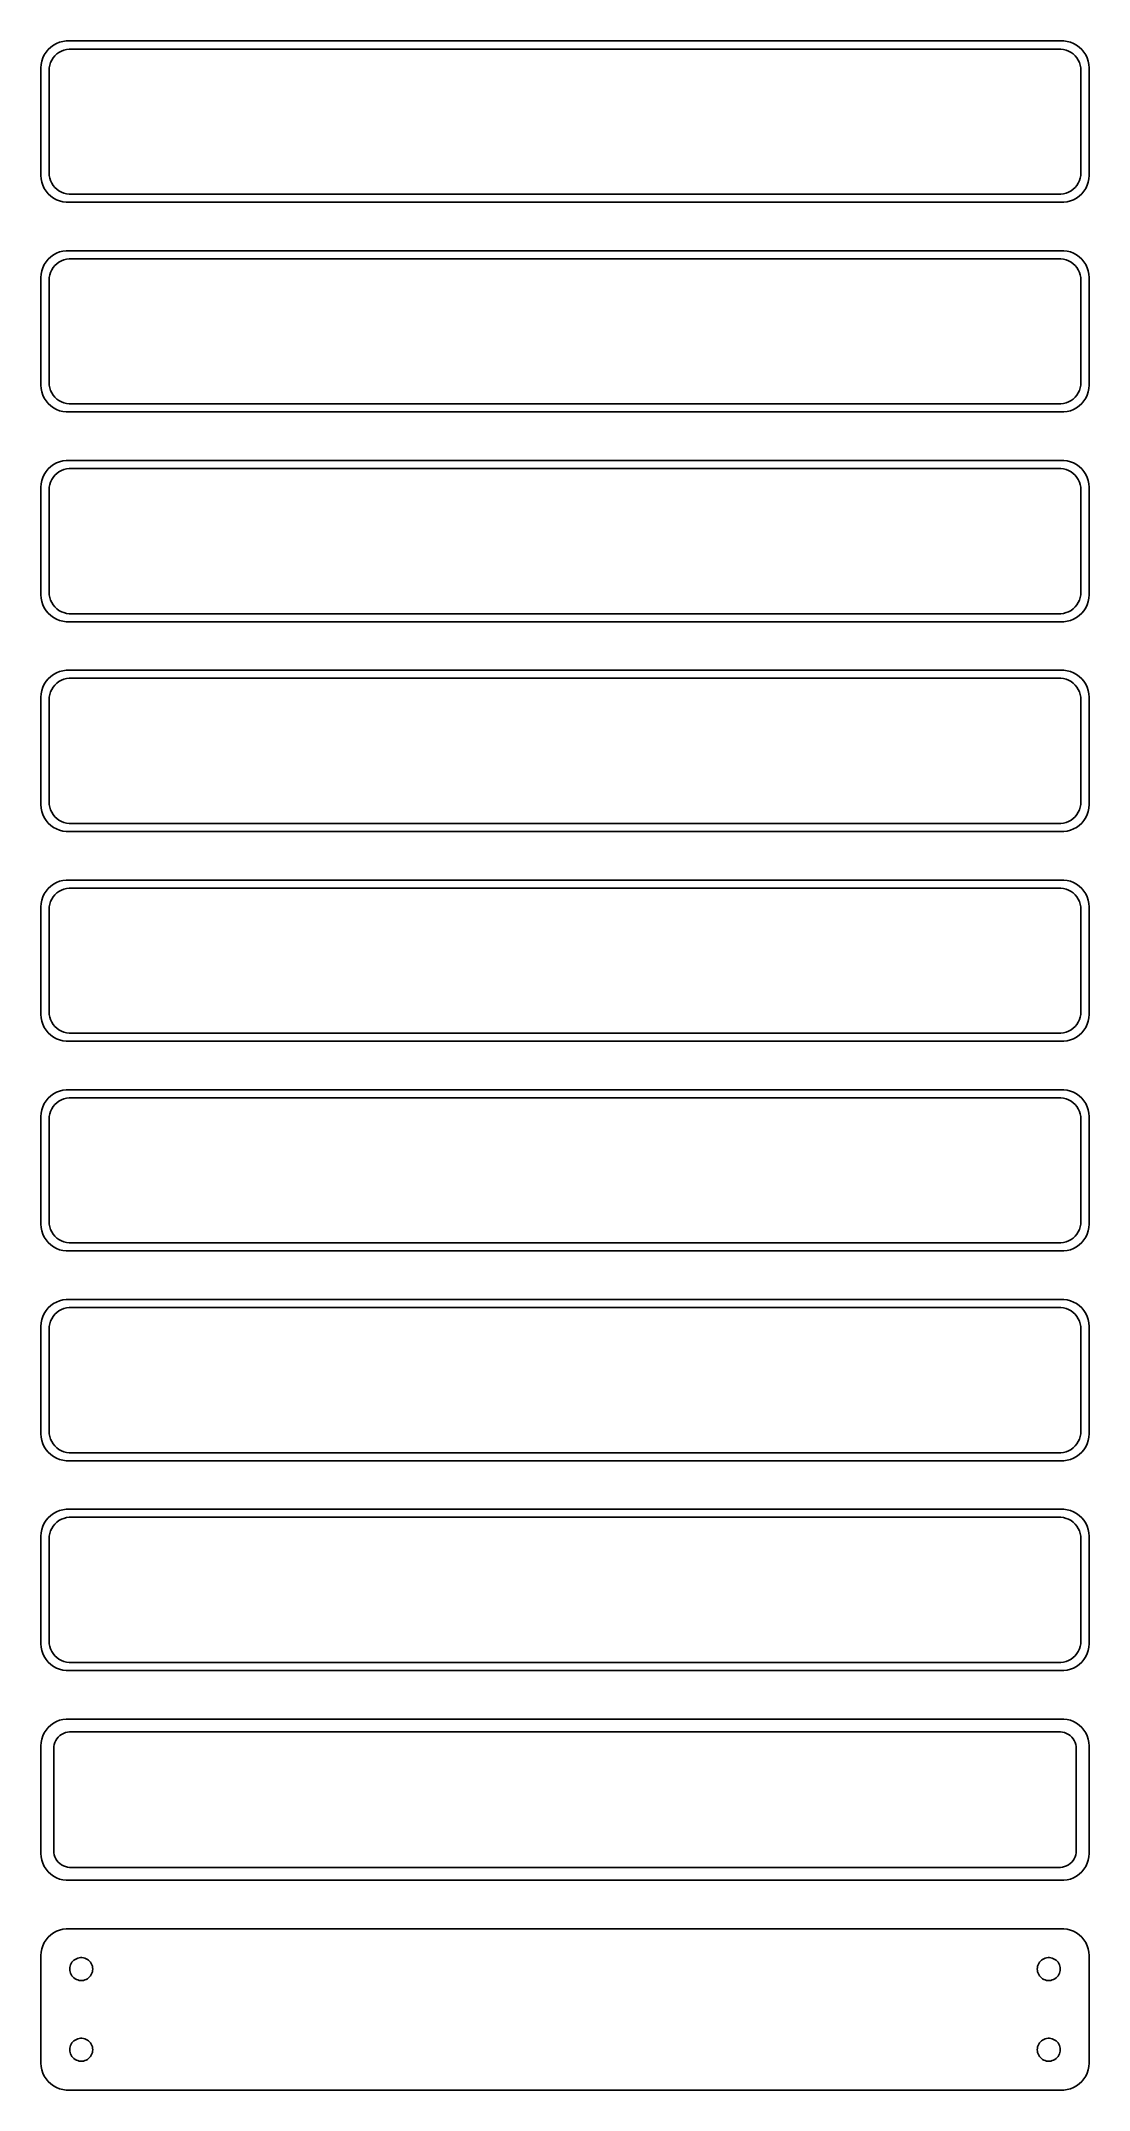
# Model space of a CAD drawing. Header units: metres. Extents: x -98 to 98, y 375 to 756.
import ezdxf

# ---------------------------------------------------------------- set-up
doc = ezdxf.new("R2010")
doc.units = ezdxf.units.M

msp = doc.modelspace()

# ---------------------------------------------------------------- linework, layer by layer
for p, q in [((-96.1448, 754.423), (-96.5451, 753.939)), ((-95.6871, 754.853), (-96.1448, 754.423)), ((-95.1791, 755.222), (-95.6871, 754.853)), ((-94.6289, 755.524), (-95.1791, 755.222)), ((-94.0451, 755.755), (-94.6289, 755.524)), ((-93.4369, 755.911), (-94.0451, 755.755)), ((-92.8139, 755.99), (-93.4369, 755.911)), ((-93.2361, 754.304), (-92.7495, 754.429)), ((92.8139, 755.99), (-92.8139, 755.99)), ((-92.7495, 754.429), (-92.2512, 754.492)), ((-92.2512, 754.492), (92.2512, 754.492)), ((92.2512, 754.492), (92.7495, 754.429)), ((92.7495, 754.429), (93.2361, 754.304)), ((93.4369, 755.911), (92.8139, 755.99)), ((94.0451, 755.755), (93.4369, 755.911)), ((94.6289, 755.524), (94.0451, 755.755)), ((95.1791, 755.222), (94.6289, 755.524)), ((95.6871, 754.853), (95.1791, 755.222)), ((96.1448, 754.423), (95.6871, 754.853)), ((96.5451, 753.939), (96.1448, 754.423)), ((-97.4606, 751.627), (-97.5, 751)), ((-97.5, 751), (-97.5, 731)), ((-97.3429, 752.243), (-97.4606, 751.627)), ((-97.1489, 752.841), (-97.3429, 752.243)), ((-96.8815, 753.409), (-97.1489, 752.841)), ((-96.5451, 753.939), (-96.8815, 753.409)), ((-96, 750.5), (-95.9685, 751.001)), ((-95.9685, 751.001), (-95.8743, 751.495)), ((-95.8743, 751.495), (-95.7191, 751.972)), ((-95.7191, 751.972), (-95.5052, 752.427)), ((-95.5052, 752.427), (-95.2361, 752.851)), ((-95.2361, 752.851), (-94.9159, 753.238)), ((-94.9159, 753.238), (-94.5497, 753.582)), ((-94.5497, 753.582), (-94.1433, 753.877)), ((-94.1433, 753.877), (-93.7031, 754.119)), ((-93.7031, 754.119), (-93.2361, 754.304)), ((93.2361, 754.304), (93.7031, 754.119)), ((93.7031, 754.119), (94.1433, 753.877)), ((94.1433, 753.877), (94.5497, 753.582)), ((94.5497, 753.582), (94.9159, 753.238)), ((94.9159, 753.238), (95.2361, 752.851)), ((95.2361, 752.851), (95.5052, 752.427)), ((95.5052, 752.427), (95.7191, 751.972)), ((95.7191, 751.972), (95.8743, 751.495)), ((95.8743, 751.495), (95.9685, 751.001)), ((95.9685, 751.001), (96, 750.5)), ((96.8815, 753.409), (96.5451, 753.939)), ((97.1489, 752.841), (96.8815, 753.409)), ((97.3429, 752.243), (97.1489, 752.841)), ((97.4606, 751.627), (97.3429, 752.243)), ((97.5, 751), (97.4606, 751.627)), ((97.5, 731), (97.5, 751)), ((-96, 731.5), (-96, 750.5)), ((96, 750.5), (96, 731.5)), ((-95.9685, 730.999), (-96, 731.5)), ((96, 731.5), (95.9685, 730.999)), ((-97.5, 731), (-97.4606, 730.373)), ((-97.4606, 730.373), (-97.3429, 729.757)), ((-97.3429, 729.757), (-97.1489, 729.159)), ((-97.1489, 729.159), (-96.8815, 728.591)), ((-96.8815, 728.591), (-96.5451, 728.061)), ((-96.5451, 728.061), (-96.1448, 727.577)), ((-95.8743, 730.505), (-95.9685, 730.999)), ((-95.7191, 730.028), (-95.8743, 730.505)), ((-95.5052, 729.573), (-95.7191, 730.028)), ((-95.2361, 729.149), (-95.5052, 729.573)), ((-94.9159, 728.762), (-95.2361, 729.149)), ((-94.5497, 728.418), (-94.9159, 728.762)), ((-94.1433, 728.123), (-94.5497, 728.418)), ((-93.7031, 727.881), (-94.1433, 728.123)), ((-93.2361, 727.696), (-93.7031, 727.881)), ((-92.7495, 727.571), (-93.2361, 727.696)), ((93.2361, 727.696), (92.7495, 727.571)), ((93.7031, 727.881), (93.2361, 727.696)), ((94.1433, 728.123), (93.7031, 727.881)), ((94.5497, 728.418), (94.1433, 728.123)), ((94.9159, 728.762), (94.5497, 728.418)), ((95.2361, 729.149), (94.9159, 728.762)), ((95.5052, 729.573), (95.2361, 729.149)), ((95.7191, 730.028), (95.5052, 729.573)), ((95.8743, 730.505), (95.7191, 730.028)), ((95.9685, 730.999), (95.8743, 730.505)), ((96.1448, 727.577), (96.5451, 728.061)), ((96.5451, 728.061), (96.8815, 728.591)), ((96.8815, 728.591), (97.1489, 729.159)), ((97.1489, 729.159), (97.3429, 729.757)), ((97.3429, 729.757), (97.4606, 730.373)), ((97.4606, 730.373), (97.5, 731)), ((-96.1448, 727.577), (-95.6871, 727.147)), ((-95.6871, 727.147), (-95.1791, 726.778)), ((-95.1791, 726.778), (-94.6289, 726.476)), ((-94.6289, 726.476), (-94.0451, 726.245)), ((-94.0451, 726.245), (-93.4369, 726.089)), ((-93.4369, 726.089), (-92.8139, 726.01)), ((-92.8139, 726.01), (92.8139, 726.01)), ((-92.2512, 727.508), (-92.7495, 727.571)), ((92.2512, 727.508), (-92.2512, 727.508)), ((92.7495, 727.571), (92.2512, 727.508)), ((92.8139, 726.01), (93.4369, 726.089)), ((93.4369, 726.089), (94.0451, 726.245)), ((94.0451, 726.245), (94.6289, 726.476)), ((94.6289, 726.476), (95.1791, 726.778)), ((95.1791, 726.778), (95.6871, 727.147)), ((95.6871, 727.147), (96.1448, 727.577)), ((-94.6289, 716.524), (-95.1791, 716.222)), ((-94.0451, 716.755), (-94.6289, 716.524)), ((-93.4369, 716.911), (-94.0451, 716.755)), ((-92.8139, 716.99), (-93.4369, 716.911)), ((92.8139, 716.99), (-92.8139, 716.99)), ((93.4369, 716.911), (92.8139, 716.99)), ((94.0451, 716.755), (93.4369, 716.911)), ((94.6289, 716.524), (94.0451, 716.755)), ((95.1791, 716.222), (94.6289, 716.524)), ((-97.4606, 712.627), (-97.5, 712)), ((-97.3429, 713.243), (-97.4606, 712.627)), ((-97.1489, 713.841), (-97.3429, 713.243)), ((-96.8815, 714.409), (-97.1489, 713.841)), ((-96.5451, 714.939), (-96.8815, 714.409)), ((-96.1448, 715.423), (-96.5451, 714.939)), ((-95.6871, 715.853), (-96.1448, 715.423)), ((-95.9685, 712.001), (-95.8743, 712.495)), ((-95.8743, 712.495), (-95.7191, 712.972)), ((-95.7191, 712.972), (-95.5052, 713.427)), ((-95.1791, 716.222), (-95.6871, 715.853)), ((-95.5052, 713.427), (-95.2361, 713.851)), ((-95.2361, 713.851), (-94.9159, 714.238)), ((-94.9159, 714.238), (-94.5497, 714.582)), ((-94.5497, 714.582), (-94.1433, 714.877)), ((-94.1433, 714.877), (-93.7031, 715.119)), ((-93.7031, 715.119), (-93.2361, 715.304)), ((-93.2361, 715.304), (-92.7495, 715.429)), ((-92.7495, 715.429), (-92.2512, 715.492)), ((-92.2512, 715.492), (92.2512, 715.492)), ((92.2512, 715.492), (92.7495, 715.429)), ((92.7495, 715.429), (93.2361, 715.304)), ((93.2361, 715.304), (93.7031, 715.119)), ((93.7031, 715.119), (94.1433, 714.877)), ((94.1433, 714.877), (94.5497, 714.582)), ((94.5497, 714.582), (94.9159, 714.238)), ((94.9159, 714.238), (95.2361, 713.851)), ((95.6871, 715.853), (95.1791, 716.222)), ((95.2361, 713.851), (95.5052, 713.427)), ((95.5052, 713.427), (95.7191, 712.972)), ((96.1448, 715.423), (95.6871, 715.853)), ((95.7191, 712.972), (95.8743, 712.495)), ((95.8743, 712.495), (95.9685, 712.001)), ((96.5451, 714.939), (96.1448, 715.423)), ((96.8815, 714.409), (96.5451, 714.939)), ((97.1489, 713.841), (96.8815, 714.409)), ((97.3429, 713.243), (97.1489, 713.841)), ((97.4606, 712.627), (97.3429, 713.243)), ((97.5, 712), (97.4606, 712.627)), ((-97.5, 712), (-97.5, 692)), ((-96, 711.5), (-95.9685, 712.001)), ((-96, 692.5), (-96, 711.5)), ((95.9685, 712.001), (96, 711.5)), ((96, 711.5), (96, 692.5)), ((97.5, 692), (97.5, 712)), ((-97.5, 692), (-97.4606, 691.373)), ((-97.4606, 691.373), (-97.3429, 690.757)), ((-97.3429, 690.757), (-97.1489, 690.159)), ((-97.1489, 690.159), (-96.8815, 689.591)), ((-96.8815, 689.591), (-96.5451, 689.061)), ((-95.9685, 691.999), (-96, 692.5)), ((-95.8743, 691.505), (-95.9685, 691.999)), ((-95.7191, 691.028), (-95.8743, 691.505)), ((-95.5052, 690.573), (-95.7191, 691.028)), ((-95.2361, 690.149), (-95.5052, 690.573)), ((-94.9159, 689.762), (-95.2361, 690.149)), ((-94.5497, 689.418), (-94.9159, 689.762)), ((94.9159, 689.762), (94.5497, 689.418)), ((95.2361, 690.149), (94.9159, 689.762)), ((95.5052, 690.573), (95.2361, 690.149)), ((95.7191, 691.028), (95.5052, 690.573)), ((95.8743, 691.505), (95.7191, 691.028)), ((95.9685, 691.999), (95.8743, 691.505)), ((96, 692.5), (95.9685, 691.999)), ((96.5451, 689.061), (96.8815, 689.591)), ((96.8815, 689.591), (97.1489, 690.159)), ((97.1489, 690.159), (97.3429, 690.757)), ((97.3429, 690.757), (97.4606, 691.373)), ((97.4606, 691.373), (97.5, 692)), ((-96.5451, 689.061), (-96.1448, 688.577)), ((-96.1448, 688.577), (-95.6871, 688.147)), ((-95.6871, 688.147), (-95.1791, 687.778)), ((-95.1791, 687.778), (-94.6289, 687.476)), ((-94.6289, 687.476), (-94.0451, 687.245)), ((-94.1433, 689.123), (-94.5497, 689.418)), ((-93.7031, 688.881), (-94.1433, 689.123)), ((-94.0451, 687.245), (-93.4369, 687.089)), ((-93.2361, 688.696), (-93.7031, 688.881)), ((-93.4369, 687.089), (-92.8139, 687.01)), ((-92.7495, 688.571), (-93.2361, 688.696)), ((-92.8139, 687.01), (92.8139, 687.01)), ((-92.2512, 688.508), (-92.7495, 688.571)), ((92.2512, 688.508), (-92.2512, 688.508)), ((92.7495, 688.571), (92.2512, 688.508)), ((93.2361, 688.696), (92.7495, 688.571)), ((92.8139, 687.01), (93.4369, 687.089)), ((93.7031, 688.881), (93.2361, 688.696)), ((93.4369, 687.089), (94.0451, 687.245)), ((94.1433, 689.123), (93.7031, 688.881)), ((94.0451, 687.245), (94.6289, 687.476)), ((94.5497, 689.418), (94.1433, 689.123)), ((94.6289, 687.476), (95.1791, 687.778)), ((95.1791, 687.778), (95.6871, 688.147)), ((95.6871, 688.147), (96.1448, 688.577)), ((96.1448, 688.577), (96.5451, 689.061)), ((-97.1489, 674.841), (-97.3429, 674.243)), ((-96.8815, 675.409), (-97.1489, 674.841)), ((-96.5451, 675.939), (-96.8815, 675.409)), ((-96.1448, 676.423), (-96.5451, 675.939)), ((-95.6871, 676.853), (-96.1448, 676.423)), ((-95.7191, 673.972), (-95.5052, 674.427)), ((-95.1791, 677.222), (-95.6871, 676.853)), ((-95.5052, 674.427), (-95.2361, 674.851)), ((-95.2361, 674.851), (-94.9159, 675.238)), ((-94.6289, 677.524), (-95.1791, 677.222)), ((-94.9159, 675.238), (-94.5497, 675.582)), ((-94.0451, 677.755), (-94.6289, 677.524)), ((-94.5497, 675.582), (-94.1433, 675.877)), ((-94.1433, 675.877), (-93.7031, 676.119)), ((-93.4369, 677.911), (-94.0451, 677.755)), ((-93.7031, 676.119), (-93.2361, 676.304)), ((-92.8139, 677.99), (-93.4369, 677.911)), ((-93.2361, 676.304), (-92.7495, 676.429)), ((92.8139, 677.99), (-92.8139, 677.99)), ((-92.7495, 676.429), (-92.2512, 676.492)), ((-92.2512, 676.492), (92.2512, 676.492)), ((92.2512, 676.492), (92.7495, 676.429)), ((92.7495, 676.429), (93.2361, 676.304)), ((93.4369, 677.911), (92.8139, 677.99)), ((93.2361, 676.304), (93.7031, 676.119)), ((94.0451, 677.755), (93.4369, 677.911)), ((93.7031, 676.119), (94.1433, 675.877)), ((94.6289, 677.524), (94.0451, 677.755)), ((94.1433, 675.877), (94.5497, 675.582)), ((94.5497, 675.582), (94.9159, 675.238)), ((95.1791, 677.222), (94.6289, 677.524)), ((94.9159, 675.238), (95.2361, 674.851)), ((95.6871, 676.853), (95.1791, 677.222)), ((95.2361, 674.851), (95.5052, 674.427)), ((95.5052, 674.427), (95.7191, 673.972)), ((96.1448, 676.423), (95.6871, 676.853)), ((96.5451, 675.939), (96.1448, 676.423)), ((96.8815, 675.409), (96.5451, 675.939)), ((97.1489, 674.841), (96.8815, 675.409)), ((97.3429, 674.243), (97.1489, 674.841)), ((-97.4606, 673.627), (-97.5, 673)), ((-97.5, 673), (-97.5, 653)), ((-97.3429, 674.243), (-97.4606, 673.627)), ((-96, 672.5), (-95.9685, 673.001)), ((-96, 653.5), (-96, 672.5)), ((-95.9685, 673.001), (-95.8743, 673.495)), ((-95.8743, 673.495), (-95.7191, 673.972)), ((95.7191, 673.972), (95.8743, 673.495)), ((95.8743, 673.495), (95.9685, 673.001)), ((95.9685, 673.001), (96, 672.5)), ((96, 672.5), (96, 653.5)), ((97.4606, 673.627), (97.3429, 674.243)), ((97.5, 673), (97.4606, 673.627)), ((97.5, 653), (97.5, 673)), ((-97.5, 653), (-97.4606, 652.373)), ((-97.4606, 652.373), (-97.3429, 651.757)), ((-97.3429, 651.757), (-97.1489, 651.159)), ((-95.9685, 652.999), (-96, 653.5)), ((-95.8743, 652.505), (-95.9685, 652.999)), ((-95.7191, 652.028), (-95.8743, 652.505)), ((-95.5052, 651.573), (-95.7191, 652.028)), ((-95.2361, 651.149), (-95.5052, 651.573)), ((95.5052, 651.573), (95.2361, 651.149)), ((95.7191, 652.028), (95.5052, 651.573)), ((95.8743, 652.505), (95.7191, 652.028)), ((95.9685, 652.999), (95.8743, 652.505)), ((96, 653.5), (95.9685, 652.999)), ((97.1489, 651.159), (97.3429, 651.757)), ((97.3429, 651.757), (97.4606, 652.373)), ((97.4606, 652.373), (97.5, 653)), ((-97.1489, 651.159), (-96.8815, 650.591)), ((-96.8815, 650.591), (-96.5451, 650.061)), ((-96.5451, 650.061), (-96.1448, 649.577)), ((-96.1448, 649.577), (-95.6871, 649.147)), ((-95.6871, 649.147), (-95.1791, 648.778)), ((-94.9159, 650.762), (-95.2361, 651.149)), ((-95.1791, 648.778), (-94.6289, 648.476)), ((-94.5497, 650.418), (-94.9159, 650.762)), ((-94.6289, 648.476), (-94.0451, 648.245)), ((-94.1433, 650.123), (-94.5497, 650.418)), ((-93.7031, 649.881), (-94.1433, 650.123)), ((-94.0451, 648.245), (-93.4369, 648.089)), ((-93.2361, 649.696), (-93.7031, 649.881)), ((-93.4369, 648.089), (-92.8139, 648.01)), ((-92.7495, 649.571), (-93.2361, 649.696)), ((-92.8139, 648.01), (92.8139, 648.01)), ((-92.2512, 649.508), (-92.7495, 649.571)), ((92.2512, 649.508), (-92.2512, 649.508)), ((92.7495, 649.571), (92.2512, 649.508)), ((93.2361, 649.696), (92.7495, 649.571)), ((92.8139, 648.01), (93.4369, 648.089)), ((93.7031, 649.881), (93.2361, 649.696)), ((93.4369, 648.089), (94.0451, 648.245)), ((94.1433, 650.123), (93.7031, 649.881)), ((94.0451, 648.245), (94.6289, 648.476)), ((94.5497, 650.418), (94.1433, 650.123)), ((94.9159, 650.762), (94.5497, 650.418)), ((94.6289, 648.476), (95.1791, 648.778)), ((95.2361, 651.149), (94.9159, 650.762)), ((95.1791, 648.778), (95.6871, 649.147)), ((95.6871, 649.147), (96.1448, 649.577)), ((96.1448, 649.577), (96.5451, 650.061)), ((96.5451, 650.061), (96.8815, 650.591)), ((96.8815, 650.591), (97.1489, 651.159)), ((-96.8815, 636.409), (-97.1489, 635.841)), ((-96.5451, 636.939), (-96.8815, 636.409)), ((-96.1448, 637.423), (-96.5451, 636.939)), ((-95.6871, 637.853), (-96.1448, 637.423)), ((-95.1791, 638.222), (-95.6871, 637.853)), ((-95.2361, 635.851), (-94.9159, 636.238)), ((-94.6289, 638.524), (-95.1791, 638.222)), ((-94.9159, 636.238), (-94.5497, 636.582)), ((-94.0451, 638.755), (-94.6289, 638.524)), ((-94.5497, 636.582), (-94.1433, 636.877)), ((-94.1433, 636.877), (-93.7031, 637.119)), ((-93.4369, 638.911), (-94.0451, 638.755)), ((-93.7031, 637.119), (-93.2361, 637.304)), ((-92.8139, 638.99), (-93.4369, 638.911)), ((-93.2361, 637.304), (-92.7495, 637.429)), ((92.8139, 638.99), (-92.8139, 638.99)), ((-92.7495, 637.429), (-92.2512, 637.492)), ((-92.2512, 637.492), (92.2512, 637.492)), ((92.2512, 637.492), (92.7495, 637.429)), ((92.7495, 637.429), (93.2361, 637.304)), ((93.4369, 638.911), (92.8139, 638.99)), ((93.2361, 637.304), (93.7031, 637.119)), ((94.0451, 638.755), (93.4369, 638.911)), ((93.7031, 637.119), (94.1433, 636.877)), ((94.6289, 638.524), (94.0451, 638.755)), ((94.1433, 636.877), (94.5497, 636.582)), ((94.5497, 636.582), (94.9159, 636.238)), ((95.1791, 638.222), (94.6289, 638.524)), ((94.9159, 636.238), (95.2361, 635.851)), ((95.6871, 637.853), (95.1791, 638.222)), ((96.1448, 637.423), (95.6871, 637.853)), ((96.5451, 636.939), (96.1448, 637.423)), ((96.8815, 636.409), (96.5451, 636.939)), ((97.1489, 635.841), (96.8815, 636.409)), ((-97.4606, 634.627), (-97.5, 634)), ((-97.5, 634), (-97.5, 614)), ((-97.3429, 635.243), (-97.4606, 634.627)), ((-97.1489, 635.841), (-97.3429, 635.243)), ((-96, 633.5), (-95.9685, 634.001)), ((-96, 614.5), (-96, 633.5)), ((-95.9685, 634.001), (-95.8743, 634.495)), ((-95.8743, 634.495), (-95.7191, 634.972)), ((-95.7191, 634.972), (-95.5052, 635.427)), ((-95.5052, 635.427), (-95.2361, 635.851)), ((95.2361, 635.851), (95.5052, 635.427)), ((95.5052, 635.427), (95.7191, 634.972)), ((95.7191, 634.972), (95.8743, 634.495)), ((95.8743, 634.495), (95.9685, 634.001)), ((95.9685, 634.001), (96, 633.5)), ((96, 633.5), (96, 614.5)), ((97.3429, 635.243), (97.1489, 635.841)), ((97.4606, 634.627), (97.3429, 635.243)), ((97.5, 634), (97.4606, 634.627)), ((97.5, 614), (97.5, 634)), ((-97.5, 614), (-97.4606, 613.373)), ((-95.9685, 613.999), (-96, 614.5)), ((-95.8743, 613.505), (-95.9685, 613.999)), ((-95.7191, 613.028), (-95.8743, 613.505)), ((95.8743, 613.505), (95.7191, 613.028)), ((95.9685, 613.999), (95.8743, 613.505)), ((96, 614.5), (95.9685, 613.999)), ((97.4606, 613.373), (97.5, 614)), ((-97.4606, 613.373), (-97.3429, 612.757)), ((-97.3429, 612.757), (-97.1489, 612.159)), ((-97.1489, 612.159), (-96.8815, 611.591)), ((-96.8815, 611.591), (-96.5451, 611.061)), ((-96.5451, 611.061), (-96.1448, 610.577)), ((-96.1448, 610.577), (-95.6871, 610.147)), ((-95.5052, 612.573), (-95.7191, 613.028)), ((-95.6871, 610.147), (-95.1791, 609.778)), ((-95.2361, 612.149), (-95.5052, 612.573)), ((-94.9159, 611.762), (-95.2361, 612.149)), ((-95.1791, 609.778), (-94.6289, 609.476)), ((-94.5497, 611.418), (-94.9159, 611.762)), ((-94.1433, 611.123), (-94.5497, 611.418)), ((-93.7031, 610.881), (-94.1433, 611.123)), ((-93.2361, 610.696), (-93.7031, 610.881)), ((-92.7495, 610.571), (-93.2361, 610.696)), ((-92.2512, 610.508), (-92.7495, 610.571)), ((92.2512, 610.508), (-92.2512, 610.508)), ((92.7495, 610.571), (92.2512, 610.508)), ((93.2361, 610.696), (92.7495, 610.571)), ((93.7031, 610.881), (93.2361, 610.696)), ((94.1433, 611.123), (93.7031, 610.881)), ((94.5497, 611.418), (94.1433, 611.123)), ((94.9159, 611.762), (94.5497, 611.418)), ((94.6289, 609.476), (95.1791, 609.778)), ((95.2361, 612.149), (94.9159, 611.762)), ((95.1791, 609.778), (95.6871, 610.147)), ((95.5052, 612.573), (95.2361, 612.149)), ((95.7191, 613.028), (95.5052, 612.573)), ((95.6871, 610.147), (96.1448, 610.577)), ((96.1448, 610.577), (96.5451, 611.061)), ((96.5451, 611.061), (96.8815, 611.591)), ((96.8815, 611.591), (97.1489, 612.159)), ((97.1489, 612.159), (97.3429, 612.757)), ((97.3429, 612.757), (97.4606, 613.373)), ((-94.6289, 609.476), (-94.0451, 609.245)), ((-94.0451, 609.245), (-93.4369, 609.089)), ((-93.4369, 609.089), (-92.8139, 609.01)), ((-92.8139, 609.01), (92.8139, 609.01)), ((92.8139, 609.01), (93.4369, 609.089)), ((93.4369, 609.089), (94.0451, 609.245)), ((94.0451, 609.245), (94.6289, 609.476)), ((-96.1448, 598.423), (-96.5451, 597.939)), ((-95.6871, 598.853), (-96.1448, 598.423)), ((-95.1791, 599.222), (-95.6871, 598.853)), ((-94.6289, 599.524), (-95.1791, 599.222)), ((-94.0451, 599.755), (-94.6289, 599.524)), ((-93.4369, 599.911), (-94.0451, 599.755)), ((-93.7031, 598.119), (-93.2361, 598.304)), ((-92.8139, 599.99), (-93.4369, 599.911)), ((-93.2361, 598.304), (-92.7495, 598.429)), ((92.8139, 599.99), (-92.8139, 599.99)), ((-92.7495, 598.429), (-92.2512, 598.492)), ((-92.2512, 598.492), (92.2512, 598.492)), ((92.2512, 598.492), (92.7495, 598.429)), ((92.7495, 598.429), (93.2361, 598.304)), ((93.4369, 599.911), (92.8139, 599.99)), ((93.2361, 598.304), (93.7031, 598.119)), ((94.0451, 599.755), (93.4369, 599.911)), ((94.6289, 599.524), (94.0451, 599.755)), ((95.1791, 599.222), (94.6289, 599.524)), ((95.6871, 598.853), (95.1791, 599.222)), ((96.1448, 598.423), (95.6871, 598.853)), ((96.5451, 597.939), (96.1448, 598.423)), ((-97.4606, 595.627), (-97.5, 595)), ((-97.5, 595), (-97.5, 575)), ((-97.3429, 596.243), (-97.4606, 595.627)), ((-97.1489, 596.841), (-97.3429, 596.243)), ((-96.8815, 597.409), (-97.1489, 596.841)), ((-96.5451, 597.939), (-96.8815, 597.409)), ((-96, 594.5), (-95.9685, 595.001)), ((-96, 575.5), (-96, 594.5)), ((-95.9685, 595.001), (-95.8743, 595.495)), ((-95.8743, 595.495), (-95.7191, 595.972)), ((-95.7191, 595.972), (-95.5052, 596.427)), ((-95.5052, 596.427), (-95.2361, 596.851)), ((-95.2361, 596.851), (-94.9159, 597.238)), ((-94.9159, 597.238), (-94.5497, 597.582)), ((-94.5497, 597.582), (-94.1433, 597.877)), ((-94.1433, 597.877), (-93.7031, 598.119)), ((93.7031, 598.119), (94.1433, 597.877)), ((94.1433, 597.877), (94.5497, 597.582)), ((94.5497, 597.582), (94.9159, 597.238)), ((94.9159, 597.238), (95.2361, 596.851)), ((95.2361, 596.851), (95.5052, 596.427)), ((95.5052, 596.427), (95.7191, 595.972)), ((95.7191, 595.972), (95.8743, 595.495)), ((95.8743, 595.495), (95.9685, 595.001)), ((95.9685, 595.001), (96, 594.5)), ((96, 594.5), (96, 575.5)), ((96.8815, 597.409), (96.5451, 597.939)), ((97.1489, 596.841), (96.8815, 597.409)), ((97.3429, 596.243), (97.1489, 596.841)), ((97.4606, 595.627), (97.3429, 596.243)), ((97.5, 595), (97.4606, 595.627)), ((97.5, 575), (97.5, 595)), ((-95.9685, 574.999), (-96, 575.5)), ((96, 575.5), (95.9685, 574.999)), ((-97.5, 575), (-97.4606, 574.373)), ((-97.4606, 574.373), (-97.3429, 573.757)), ((-97.3429, 573.757), (-97.1489, 573.159)), ((-97.1489, 573.159), (-96.8815, 572.591)), ((-96.8815, 572.591), (-96.5451, 572.061)), ((-96.5451, 572.061), (-96.1448, 571.577)), ((-96.1448, 571.577), (-95.6871, 571.147)), ((-95.8743, 574.505), (-95.9685, 574.999)), ((-95.7191, 574.028), (-95.8743, 574.505)), ((-95.5052, 573.573), (-95.7191, 574.028)), ((-95.2361, 573.149), (-95.5052, 573.573)), ((-94.9159, 572.762), (-95.2361, 573.149)), ((-94.5497, 572.418), (-94.9159, 572.762)), ((-94.1433, 572.123), (-94.5497, 572.418)), ((-93.7031, 571.881), (-94.1433, 572.123)), ((-93.2361, 571.696), (-93.7031, 571.881)), ((-92.7495, 571.571), (-93.2361, 571.696)), ((-92.2512, 571.508), (-92.7495, 571.571)), ((92.2512, 571.508), (-92.2512, 571.508)), ((92.7495, 571.571), (92.2512, 571.508)), ((93.2361, 571.696), (92.7495, 571.571)), ((93.7031, 571.881), (93.2361, 571.696)), ((94.1433, 572.123), (93.7031, 571.881)), ((94.5497, 572.418), (94.1433, 572.123)), ((94.9159, 572.762), (94.5497, 572.418)), ((95.2361, 573.149), (94.9159, 572.762)), ((95.5052, 573.573), (95.2361, 573.149)), ((95.7191, 574.028), (95.5052, 573.573)), ((95.6871, 571.147), (96.1448, 571.577)), ((95.8743, 574.505), (95.7191, 574.028)), ((95.9685, 574.999), (95.8743, 574.505)), ((96.1448, 571.577), (96.5451, 572.061)), ((96.5451, 572.061), (96.8815, 572.591)), ((96.8815, 572.591), (97.1489, 573.159)), ((97.1489, 573.159), (97.3429, 573.757)), ((97.3429, 573.757), (97.4606, 574.373)), ((97.4606, 574.373), (97.5, 575)), ((-95.6871, 571.147), (-95.1791, 570.778)), ((-95.1791, 570.778), (-94.6289, 570.476)), ((-94.6289, 570.476), (-94.0451, 570.245)), ((-94.0451, 570.245), (-93.4369, 570.089)), ((-93.4369, 570.089), (-92.8139, 570.01)), ((-92.8139, 570.01), (92.8139, 570.01)), ((92.8139, 570.01), (93.4369, 570.089)), ((93.4369, 570.089), (94.0451, 570.245)), ((94.0451, 570.245), (94.6289, 570.476)), ((94.6289, 570.476), (95.1791, 570.778)), ((95.1791, 570.778), (95.6871, 571.147)), ((-95.1791, 560.222), (-95.6871, 559.853)), ((-94.6289, 560.524), (-95.1791, 560.222)), ((-94.0451, 560.755), (-94.6289, 560.524)), ((-93.4369, 560.911), (-94.0451, 560.755)), ((-92.8139, 560.99), (-93.4369, 560.911)), ((92.8139, 560.99), (-92.8139, 560.99)), ((93.4369, 560.911), (92.8139, 560.99)), ((94.0451, 560.755), (93.4369, 560.911)), ((94.6289, 560.524), (94.0451, 560.755)), ((95.1791, 560.222), (94.6289, 560.524)), ((95.6871, 559.853), (95.1791, 560.222)), ((-97.4606, 556.627), (-97.5, 556)), ((-97.3429, 557.243), (-97.4606, 556.627)), ((-97.1489, 557.841), (-97.3429, 557.243)), ((-96.8815, 558.409), (-97.1489, 557.841)), ((-96.5451, 558.939), (-96.8815, 558.409)), ((-96.1448, 559.423), (-96.5451, 558.939)), ((-95.6871, 559.853), (-96.1448, 559.423)), ((-95.9685, 556.001), (-95.8743, 556.495)), ((-95.8743, 556.495), (-95.7191, 556.972)), ((-95.7191, 556.972), (-95.5052, 557.427)), ((-95.5052, 557.427), (-95.2361, 557.851)), ((-95.2361, 557.851), (-94.9159, 558.238)), ((-94.9159, 558.238), (-94.5497, 558.582)), ((-94.5497, 558.582), (-94.1433, 558.877)), ((-94.1433, 558.877), (-93.7031, 559.119)), ((-93.7031, 559.119), (-93.2361, 559.304)), ((-93.2361, 559.304), (-92.7495, 559.429)), ((-92.7495, 559.429), (-92.2512, 559.492)), ((-92.2512, 559.492), (92.2512, 559.492)), ((92.2512, 559.492), (92.7495, 559.429)), ((92.7495, 559.429), (93.2361, 559.304)), ((93.2361, 559.304), (93.7031, 559.119)), ((93.7031, 559.119), (94.1433, 558.877)), ((94.1433, 558.877), (94.5497, 558.582)), ((94.5497, 558.582), (94.9159, 558.238)), ((94.9159, 558.238), (95.2361, 557.851)), ((95.2361, 557.851), (95.5052, 557.427)), ((95.5052, 557.427), (95.7191, 556.972)), ((96.1448, 559.423), (95.6871, 559.853)), ((95.7191, 556.972), (95.8743, 556.495)), ((95.8743, 556.495), (95.9685, 556.001)), ((96.5451, 558.939), (96.1448, 559.423)), ((96.8815, 558.409), (96.5451, 558.939)), ((97.1489, 557.841), (96.8815, 558.409)), ((97.3429, 557.243), (97.1489, 557.841)), ((97.4606, 556.627), (97.3429, 557.243)), ((97.5, 556), (97.4606, 556.627)), ((-97.5, 556), (-97.5, 536)), ((-96, 555.5), (-95.9685, 556.001)), ((-96, 536.5), (-96, 555.5)), ((95.9685, 556.001), (96, 555.5)), ((96, 555.5), (96, 536.5)), ((97.5, 536), (97.5, 556)), ((-97.5, 536), (-97.4606, 535.373)), ((-97.4606, 535.373), (-97.3429, 534.757)), ((-97.3429, 534.757), (-97.1489, 534.159)), ((-97.1489, 534.159), (-96.8815, 533.591)), ((-96.8815, 533.591), (-96.5451, 533.061)), ((-95.9685, 535.999), (-96, 536.5)), ((-95.8743, 535.505), (-95.9685, 535.999)), ((-95.7191, 535.028), (-95.8743, 535.505)), ((-95.5052, 534.573), (-95.7191, 535.028)), ((-95.2361, 534.149), (-95.5052, 534.573)), ((-94.9159, 533.762), (-95.2361, 534.149)), ((-94.5497, 533.418), (-94.9159, 533.762)), ((-94.1433, 533.123), (-94.5497, 533.418)), ((94.5497, 533.418), (94.1433, 533.123)), ((94.9159, 533.762), (94.5497, 533.418)), ((95.2361, 534.149), (94.9159, 533.762)), ((95.5052, 534.573), (95.2361, 534.149)), ((95.7191, 535.028), (95.5052, 534.573)), ((95.8743, 535.505), (95.7191, 535.028)), ((95.9685, 535.999), (95.8743, 535.505)), ((96, 536.5), (95.9685, 535.999)), ((96.5451, 533.061), (96.8815, 533.591)), ((96.8815, 533.591), (97.1489, 534.159)), ((97.1489, 534.159), (97.3429, 534.757)), ((97.3429, 534.757), (97.4606, 535.373)), ((97.4606, 535.373), (97.5, 536)), ((-96.5451, 533.061), (-96.1448, 532.577)), ((-96.1448, 532.577), (-95.6871, 532.147)), ((-95.6871, 532.147), (-95.1791, 531.778)), ((-95.1791, 531.778), (-94.6289, 531.476)), ((-94.6289, 531.476), (-94.0451, 531.245)), ((-93.7031, 532.881), (-94.1433, 533.123)), ((-94.0451, 531.245), (-93.4369, 531.089)), ((-93.2361, 532.696), (-93.7031, 532.881)), ((-93.4369, 531.089), (-92.8139, 531.01)), ((-92.7495, 532.571), (-93.2361, 532.696)), ((-92.8139, 531.01), (92.8139, 531.01)), ((-92.2512, 532.508), (-92.7495, 532.571)), ((92.2512, 532.508), (-92.2512, 532.508)), ((92.7495, 532.571), (92.2512, 532.508)), ((93.2361, 532.696), (92.7495, 532.571)), ((92.8139, 531.01), (93.4369, 531.089)), ((93.7031, 532.881), (93.2361, 532.696)), ((93.4369, 531.089), (94.0451, 531.245)), ((94.1433, 533.123), (93.7031, 532.881)), ((94.0451, 531.245), (94.6289, 531.476)), ((94.6289, 531.476), (95.1791, 531.778)), ((95.1791, 531.778), (95.6871, 532.147)), ((95.6871, 532.147), (96.1448, 532.577)), ((96.1448, 532.577), (96.5451, 533.061)), ((-92.8139, 521.99), (-93.4369, 521.911)), ((92.8139, 521.99), (-92.8139, 521.99)), ((93.4369, 521.911), (92.8139, 521.99)), ((-97.3429, 518.243), (-97.4606, 517.627)), ((-97.1489, 518.841), (-97.3429, 518.243)), ((-96.8815, 519.409), (-97.1489, 518.841)), ((-96.5451, 519.939), (-96.8815, 519.409)), ((-96.1448, 520.423), (-96.5451, 519.939)), ((-95.6871, 520.853), (-96.1448, 520.423)), ((-95.7191, 517.972), (-95.5052, 518.427)), ((-95.1791, 521.222), (-95.6871, 520.853)), ((-95.5052, 518.427), (-95.2361, 518.851)), ((-95.2361, 518.851), (-94.9159, 519.238)), ((-94.6289, 521.524), (-95.1791, 521.222)), ((-94.9159, 519.238), (-94.5497, 519.582)), ((-94.0451, 521.755), (-94.6289, 521.524)), ((-94.5497, 519.582), (-94.1433, 519.877)), ((-94.1433, 519.877), (-93.7031, 520.119)), ((-93.4369, 521.911), (-94.0451, 521.755)), ((-93.7031, 520.119), (-93.2361, 520.304)), ((-93.2361, 520.304), (-92.7495, 520.429)), ((-92.7495, 520.429), (-92.2512, 520.492)), ((-92.2512, 520.492), (92.2512, 520.492)), ((92.2512, 520.492), (92.7495, 520.429)), ((92.7495, 520.429), (93.2361, 520.304)), ((93.2361, 520.304), (93.7031, 520.119)), ((94.0451, 521.755), (93.4369, 521.911)), ((93.7031, 520.119), (94.1433, 519.877)), ((94.6289, 521.524), (94.0451, 521.755)), ((94.1433, 519.877), (94.5497, 519.582)), ((94.5497, 519.582), (94.9159, 519.238)), ((95.1791, 521.222), (94.6289, 521.524)), ((94.9159, 519.238), (95.2361, 518.851)), ((95.6871, 520.853), (95.1791, 521.222)), ((95.2361, 518.851), (95.5052, 518.427)), ((95.5052, 518.427), (95.7191, 517.972)), ((96.1448, 520.423), (95.6871, 520.853)), ((96.5451, 519.939), (96.1448, 520.423)), ((96.8815, 519.409), (96.5451, 519.939)), ((97.1489, 518.841), (96.8815, 519.409)), ((97.3429, 518.243), (97.1489, 518.841)), ((97.4606, 517.627), (97.3429, 518.243)), ((-97.4606, 517.627), (-97.5, 517)), ((-97.5, 517), (-97.5, 497)), ((-96, 516.5), (-95.9685, 517.001)), ((-96, 497.5), (-96, 516.5)), ((-95.9685, 517.001), (-95.8743, 517.495)), ((-95.8743, 517.495), (-95.7191, 517.972)), ((95.7191, 517.972), (95.8743, 517.495)), ((95.8743, 517.495), (95.9685, 517.001)), ((95.9685, 517.001), (96, 516.5)), ((96, 516.5), (96, 497.5)), ((97.5, 517), (97.4606, 517.627)), ((97.5, 497), (97.5, 517)), ((-97.5, 497), (-97.4606, 496.373)), ((-97.4606, 496.373), (-97.3429, 495.757)), ((-97.3429, 495.757), (-97.1489, 495.159)), ((-95.9685, 496.999), (-96, 497.5)), ((-95.8743, 496.505), (-95.9685, 496.999)), ((-95.7191, 496.028), (-95.8743, 496.505)), ((-95.5052, 495.573), (-95.7191, 496.028)), ((-95.2361, 495.149), (-95.5052, 495.573)), ((95.5052, 495.573), (95.2361, 495.149)), ((95.7191, 496.028), (95.5052, 495.573)), ((95.8743, 496.505), (95.7191, 496.028)), ((95.9685, 496.999), (95.8743, 496.505)), ((96, 497.5), (95.9685, 496.999)), ((97.1489, 495.159), (97.3429, 495.757)), ((97.3429, 495.757), (97.4606, 496.373)), ((97.4606, 496.373), (97.5, 497)), ((-97.1489, 495.159), (-96.8815, 494.591)), ((-96.8815, 494.591), (-96.5451, 494.061)), ((-96.5451, 494.061), (-96.1448, 493.577)), ((-96.1448, 493.577), (-95.6871, 493.147)), ((-95.6871, 493.147), (-95.1791, 492.778)), ((-94.9159, 494.762), (-95.2361, 495.149)), ((-95.1791, 492.778), (-94.6289, 492.476)), ((-94.5497, 494.418), (-94.9159, 494.762)), ((-94.6289, 492.476), (-94.0451, 492.245)), ((-94.1433, 494.123), (-94.5497, 494.418)), ((-93.7031, 493.881), (-94.1433, 494.123)), ((-94.0451, 492.245), (-93.4369, 492.089)), ((-93.2361, 493.696), (-93.7031, 493.881)), ((-93.4369, 492.089), (-92.8139, 492.01)), ((-92.7495, 493.571), (-93.2361, 493.696)), ((-92.8139, 492.01), (92.8139, 492.01)), ((-92.2512, 493.508), (-92.7495, 493.571)), ((92.2512, 493.508), (-92.2512, 493.508)), ((92.7495, 493.571), (92.2512, 493.508)), ((93.2361, 493.696), (92.7495, 493.571)), ((92.8139, 492.01), (93.4369, 492.089)), ((93.7031, 493.881), (93.2361, 493.696)), ((93.4369, 492.089), (94.0451, 492.245)), ((94.1433, 494.123), (93.7031, 493.881)), ((94.0451, 492.245), (94.6289, 492.476)), ((94.5497, 494.418), (94.1433, 494.123)), ((94.9159, 494.762), (94.5497, 494.418)), ((94.6289, 492.476), (95.1791, 492.778)), ((95.2361, 495.149), (94.9159, 494.762)), ((95.1791, 492.778), (95.6871, 493.147)), ((95.6871, 493.147), (96.1448, 493.577)), ((96.1448, 493.577), (96.5451, 494.061)), ((96.5451, 494.061), (96.8815, 494.591)), ((96.8815, 494.591), (97.1489, 495.159)), ((-96.8815, 480.409), (-97.1489, 479.841)), ((-96.5451, 480.939), (-96.8815, 480.409)), ((-96.1448, 481.423), (-96.5451, 480.939)), ((-95.6871, 481.853), (-96.1448, 481.423)), ((-95.1791, 482.222), (-95.6871, 481.853)), ((-95.2361, 479.851), (-94.9159, 480.238)), ((-94.6289, 482.524), (-95.1791, 482.222)), ((-94.9159, 480.238), (-94.5497, 480.582)), ((-94.0451, 482.755), (-94.6289, 482.524)), ((-94.5497, 480.582), (-94.1433, 480.877)), ((-94.1433, 480.877), (-93.7031, 481.119)), ((-93.4369, 482.911), (-94.0451, 482.755)), ((-93.7031, 481.119), (-93.2361, 481.304)), ((-92.8139, 482.99), (-93.4369, 482.911)), ((-93.2361, 481.304), (-92.7495, 481.429)), ((92.8139, 482.99), (-92.8139, 482.99)), ((-92.7495, 481.429), (-92.2512, 481.492)), ((-92.2512, 481.492), (92.2512, 481.492)), ((92.2512, 481.492), (92.7495, 481.429)), ((92.7495, 481.429), (93.2361, 481.304)), ((93.4369, 482.911), (92.8139, 482.99)), ((93.2361, 481.304), (93.7031, 481.119)), ((94.0451, 482.755), (93.4369, 482.911)), ((93.7031, 481.119), (94.1433, 480.877)), ((94.6289, 482.524), (94.0451, 482.755)), ((94.1433, 480.877), (94.5497, 480.582)), ((94.5497, 480.582), (94.9159, 480.238)), ((95.1791, 482.222), (94.6289, 482.524)), ((94.9159, 480.238), (95.2361, 479.851)), ((95.6871, 481.853), (95.1791, 482.222)), ((96.1448, 481.423), (95.6871, 481.853)), ((96.5451, 480.939), (96.1448, 481.423)), ((96.8815, 480.409), (96.5451, 480.939)), ((97.1489, 479.841), (96.8815, 480.409)), ((-97.4606, 478.627), (-97.5, 478)), ((-97.5, 478), (-97.5, 458)), ((-97.3429, 479.243), (-97.4606, 478.627)), ((-97.1489, 479.841), (-97.3429, 479.243)), ((-96, 477.5), (-95.9685, 478.001)), ((-96, 458.5), (-96, 477.5)), ((-95.9685, 478.001), (-95.8743, 478.495)), ((-95.8743, 478.495), (-95.7191, 478.972)), ((-95.7191, 478.972), (-95.5052, 479.427)), ((-95.5052, 479.427), (-95.2361, 479.851)), ((95.2361, 479.851), (95.5052, 479.427)), ((95.5052, 479.427), (95.7191, 478.972)), ((95.7191, 478.972), (95.8743, 478.495)), ((95.8743, 478.495), (95.9685, 478.001)), ((95.9685, 478.001), (96, 477.5)), ((96, 477.5), (96, 458.5)), ((97.3429, 479.243), (97.1489, 479.841)), ((97.4606, 478.627), (97.3429, 479.243)), ((97.5, 478), (97.4606, 478.627)), ((97.5, 458), (97.5, 478)), ((-97.5, 458), (-97.4606, 457.373)), ((-97.4606, 457.373), (-97.3429, 456.757)), ((-95.9685, 457.999), (-96, 458.5)), ((-95.8743, 457.505), (-95.9685, 457.999)), ((-95.7191, 457.028), (-95.8743, 457.505)), ((95.8743, 457.505), (95.7191, 457.028)), ((95.9685, 457.999), (95.8743, 457.505)), ((96, 458.5), (95.9685, 457.999)), ((97.3429, 456.757), (97.4606, 457.373)), ((97.4606, 457.373), (97.5, 458)), ((-97.3429, 456.757), (-97.1489, 456.159)), ((-97.1489, 456.159), (-96.8815, 455.591)), ((-96.8815, 455.591), (-96.5451, 455.061)), ((-96.5451, 455.061), (-96.1448, 454.577)), ((-96.1448, 454.577), (-95.6871, 454.147)), ((-95.5052, 456.573), (-95.7191, 457.028)), ((-95.6871, 454.147), (-95.1791, 453.778)), ((-95.2361, 456.149), (-95.5052, 456.573)), ((-94.9159, 455.762), (-95.2361, 456.149)), ((-95.1791, 453.778), (-94.6289, 453.476)), ((-94.5497, 455.418), (-94.9159, 455.762)), ((-94.6289, 453.476), (-94.0451, 453.245)), ((-94.1433, 455.123), (-94.5497, 455.418)), ((-93.7031, 454.881), (-94.1433, 455.123)), ((-93.2361, 454.696), (-93.7031, 454.881)), ((-92.7495, 454.571), (-93.2361, 454.696)), ((-92.2512, 454.508), (-92.7495, 454.571)), ((92.2512, 454.508), (-92.2512, 454.508)), ((92.7495, 454.571), (92.2512, 454.508)), ((93.2361, 454.696), (92.7495, 454.571)), ((93.7031, 454.881), (93.2361, 454.696)), ((94.1433, 455.123), (93.7031, 454.881)), ((94.0451, 453.245), (94.6289, 453.476)), ((94.5497, 455.418), (94.1433, 455.123)), ((94.9159, 455.762), (94.5497, 455.418)), ((94.6289, 453.476), (95.1791, 453.778)), ((95.2361, 456.149), (94.9159, 455.762)), ((95.1791, 453.778), (95.6871, 454.147)), ((95.5052, 456.573), (95.2361, 456.149)), ((95.7191, 457.028), (95.5052, 456.573)), ((95.6871, 454.147), (96.1448, 454.577)), ((96.1448, 454.577), (96.5451, 455.061)), ((96.5451, 455.061), (96.8815, 455.591)), ((96.8815, 455.591), (97.1489, 456.159)), ((97.1489, 456.159), (97.3429, 456.757)), ((-94.0451, 453.245), (-93.4369, 453.089)), ((-93.4369, 453.089), (-92.8139, 453.01)), ((-92.8139, 453.01), (92.8139, 453.01)), ((92.8139, 453.01), (93.4369, 453.089)), ((93.4369, 453.089), (94.0451, 453.245)), ((-96.5451, 441.939), (-96.8815, 441.409)), ((-96.1448, 442.423), (-96.5451, 441.939)), ((-95.6871, 442.853), (-96.1448, 442.423)), ((-95.1791, 443.222), (-95.6871, 442.853)), ((-94.6289, 443.524), (-95.1791, 443.222)), ((-94.0451, 443.755), (-94.6289, 443.524)), ((-93.4369, 443.911), (-94.0451, 443.755)), ((-92.8139, 443.99), (-93.4369, 443.911)), ((92.8139, 443.99), (-92.8139, 443.99)), ((93.4369, 443.911), (92.8139, 443.99)), ((94.0451, 443.755), (93.4369, 443.911)), ((94.6289, 443.524), (94.0451, 443.755)), ((95.1791, 443.222), (94.6289, 443.524)), ((95.6871, 442.853), (95.1791, 443.222)), ((96.1448, 442.423), (95.6871, 442.853)), ((96.5451, 441.939), (96.1448, 442.423)), ((96.8815, 441.409), (96.5451, 441.939)), ((-97.4606, 439.627), (-97.5, 439)), ((-97.5, 439), (-97.5, 419)), ((-97.3429, 440.243), (-97.4606, 439.627)), ((-97.1489, 440.841), (-97.3429, 440.243)), ((-96.8815, 441.409), (-97.1489, 440.841)), ((-95.1129, 438.5), (-95.0884, 438.89)), ((-95.1129, 419.5), (-95.1129, 438.5)), ((-95.0884, 438.89), (-95.0151, 439.274)), ((-95.0151, 439.274), (-94.8943, 439.646)), ((-94.8943, 439.646), (-94.7279, 440)), ((-94.7279, 440), (-94.5184, 440.33)), ((-94.5184, 440.33), (-94.2692, 440.631)), ((-94.2692, 440.631), (-93.9843, 440.899)), ((-93.9843, 440.899), (-93.668, 441.128)), ((-93.668, 441.128), (-93.3254, 441.317)), ((-93.3254, 441.317), (-92.9619, 441.461)), ((-92.9619, 441.461), (-92.5833, 441.558)), ((-92.5833, 441.558), (-92.1955, 441.607)), ((-92.1955, 441.607), (92.1955, 441.607)), ((92.1955, 441.607), (92.5833, 441.558)), ((92.5833, 441.558), (92.9619, 441.461)), ((92.9619, 441.461), (93.3254, 441.317)), ((93.3254, 441.317), (93.668, 441.128)), ((93.668, 441.128), (93.9843, 440.899)), ((93.9843, 440.899), (94.2692, 440.631)), ((94.2692, 440.631), (94.5184, 440.33)), ((94.5184, 440.33), (94.7279, 440)), ((94.7279, 440), (94.8943, 439.646)), ((94.8943, 439.646), (95.0151, 439.274)), ((95.0151, 439.274), (95.0884, 438.89)), ((95.0884, 438.89), (95.1129, 438.5)), ((95.1129, 438.5), (95.1129, 419.5)), ((97.1489, 440.841), (96.8815, 441.409)), ((97.3429, 440.243), (97.1489, 440.841)), ((97.4606, 439.627), (97.3429, 440.243)), ((97.5, 439), (97.4606, 439.627)), ((97.5, 419), (97.5, 439)), ((-95.0884, 419.11), (-95.1129, 419.5)), ((-95.0151, 418.726), (-95.0884, 419.11)), ((95.0884, 419.11), (95.0151, 418.726)), ((95.1129, 419.5), (95.0884, 419.11)), ((-97.5, 419), (-97.4606, 418.373)), ((-97.4606, 418.373), (-97.3429, 417.757)), ((-97.3429, 417.757), (-97.1489, 417.159)), ((-97.1489, 417.159), (-96.8815, 416.591)), ((-96.8815, 416.591), (-96.5451, 416.061)), ((-96.5451, 416.061), (-96.1448, 415.577)), ((-96.1448, 415.577), (-95.6871, 415.147)), ((-94.8943, 418.354), (-95.0151, 418.726)), ((-94.7279, 418), (-94.8943, 418.354)), ((-94.5184, 417.67), (-94.7279, 418)), ((-94.2692, 417.369), (-94.5184, 417.67)), ((-93.9843, 417.101), (-94.2692, 417.369)), ((-93.668, 416.872), (-93.9843, 417.101)), ((-93.3254, 416.683), (-93.668, 416.872)), ((-92.9619, 416.539), (-93.3254, 416.683)), ((-92.5833, 416.442), (-92.9619, 416.539)), ((-92.1955, 416.393), (-92.5833, 416.442)), ((92.1955, 416.393), (-92.1955, 416.393)), ((92.5833, 416.442), (92.1955, 416.393)), ((92.9619, 416.539), (92.5833, 416.442)), ((93.3254, 416.683), (92.9619, 416.539)), ((93.668, 416.872), (93.3254, 416.683)), ((93.9843, 417.101), (93.668, 416.872)), ((94.2692, 417.369), (93.9843, 417.101)), ((94.5184, 417.67), (94.2692, 417.369)), ((94.7279, 418), (94.5184, 417.67)), ((94.8943, 418.354), (94.7279, 418)), ((95.0151, 418.726), (94.8943, 418.354)), ((95.6871, 415.147), (96.1448, 415.577)), ((96.1448, 415.577), (96.5451, 416.061)), ((96.5451, 416.061), (96.8815, 416.591)), ((96.8815, 416.591), (97.1489, 417.159)), ((97.1489, 417.159), (97.3429, 417.757)), ((97.3429, 417.757), (97.4606, 418.373)), ((97.4606, 418.373), (97.5, 419)), ((-95.6871, 415.147), (-95.1791, 414.778)), ((-95.1791, 414.778), (-94.6289, 414.476)), ((-94.6289, 414.476), (-94.0451, 414.245)), ((-94.0451, 414.245), (-93.4369, 414.089)), ((-93.4369, 414.089), (-92.8139, 414.01)), ((-92.8139, 414.01), (92.8139, 414.01)), ((92.8139, 414.01), (93.4369, 414.089)), ((93.4369, 414.089), (94.0451, 414.245)), ((94.0451, 414.245), (94.6289, 414.476)), ((94.6289, 414.476), (95.1791, 414.778)), ((95.1791, 414.778), (95.6871, 415.147)), ((-95.6871, 403.853), (-96.1448, 403.423)), ((-95.1791, 404.222), (-95.6871, 403.853)), ((-94.6289, 404.524), (-95.1791, 404.222)), ((-94.0451, 404.755), (-94.6289, 404.524)), ((-93.4369, 404.911), (-94.0451, 404.755)), ((-92.8139, 404.99), (-93.4369, 404.911)), ((92.8139, 404.99), (-92.8139, 404.99)), ((93.4369, 404.911), (92.8139, 404.99)), ((94.0451, 404.755), (93.4369, 404.911)), ((94.6289, 404.524), (94.0451, 404.755)), ((95.1791, 404.222), (94.6289, 404.524)), ((95.6871, 403.853), (95.1791, 404.222)), ((96.1448, 403.423), (95.6871, 403.853)), ((-97.4606, 400.627), (-97.5, 400)), ((-97.3429, 401.243), (-97.4606, 400.627)), ((-97.1489, 401.841), (-97.3429, 401.243)), ((-96.8815, 402.409), (-97.1489, 401.841)), ((-96.5451, 402.939), (-96.8815, 402.409)), ((-96.1448, 403.423), (-96.5451, 402.939)), ((96.5451, 402.939), (96.1448, 403.423)), ((96.8815, 402.409), (96.5451, 402.939)), ((97.1489, 401.841), (96.8815, 402.409)), ((97.3429, 401.243), (97.1489, 401.841)), ((97.4606, 400.627), (97.3429, 401.243)), ((97.5, 400), (97.4606, 400.627)), ((-97.5, 400), (-97.5, 380)), ((-92.1353, 397.5), (-92.1185, 397.768)), ((-92.1185, 397.232), (-92.1353, 397.5)), ((-92.1185, 397.768), (-92.0682, 398.031)), ((-92.0682, 396.969), (-92.1185, 397.232)), ((-92.0682, 398.031), (-91.9853, 398.286)), ((-91.9853, 396.714), (-92.0682, 396.969)), ((-91.9853, 398.286), (-91.8712, 398.529)), ((-91.8712, 396.471), (-91.9853, 396.714)), ((-91.8712, 398.529), (-91.7275, 398.755)), ((-91.7275, 396.245), (-91.8712, 396.471)), ((-91.7275, 398.755), (-91.5566, 398.962)), ((-91.5566, 396.038), (-91.7275, 396.245)), ((-91.5566, 398.962), (-91.3611, 399.145)), ((-91.3611, 399.145), (-91.1441, 399.303)), ((-91.1441, 399.303), (-90.9092, 399.432)), ((-90.9092, 399.432), (-90.6598, 399.531)), ((-90.6598, 399.531), (-90.4001, 399.597)), ((-90.4001, 399.597), (-90.1341, 399.631)), ((-90.1341, 399.631), (-89.8659, 399.631)), ((-89.8659, 399.631), (-89.5999, 399.597)), ((-89.5999, 399.597), (-89.3401, 399.531)), ((-89.3401, 399.531), (-89.0908, 399.432)), ((-89.0908, 399.432), (-88.8559, 399.303)), ((-88.8559, 399.303), (-88.6389, 399.145)), ((-88.6389, 399.145), (-88.4434, 398.962)), ((-88.4434, 398.962), (-88.2725, 398.755)), ((-88.2725, 396.245), (-88.4434, 396.038)), ((-88.2725, 398.755), (-88.1288, 398.529)), ((-88.1288, 396.471), (-88.2725, 396.245)), ((-88.1288, 398.529), (-88.0146, 398.286)), ((-88.0146, 396.714), (-88.1288, 396.471)), ((-88.0146, 398.286), (-87.9318, 398.031)), ((-87.9318, 396.969), (-88.0146, 396.714)), ((-87.9318, 398.031), (-87.8815, 397.768)), ((-87.8815, 397.232), (-87.9318, 396.969)), ((-87.8815, 397.768), (-87.8647, 397.5)), ((-87.8647, 397.5), (-87.8815, 397.232)), ((87.8647, 397.5), (87.8815, 397.768)), ((87.8815, 397.232), (87.8647, 397.5)), ((87.8815, 397.768), (87.9318, 398.031)), ((87.9318, 396.969), (87.8815, 397.232)), ((87.9318, 398.031), (88.0146, 398.286)), ((88.0146, 396.714), (87.9318, 396.969)), ((88.0146, 398.286), (88.1288, 398.529)), ((88.1288, 396.471), (88.0146, 396.714)), ((88.1288, 398.529), (88.2725, 398.755)), ((88.2725, 396.245), (88.1288, 396.471)), ((88.2725, 398.755), (88.4434, 398.962)), ((88.4434, 396.038), (88.2725, 396.245)), ((88.4434, 398.962), (88.6389, 399.145)), ((88.6389, 399.145), (88.8559, 399.303)), ((88.8559, 399.303), (89.0908, 399.432)), ((89.0908, 399.432), (89.3401, 399.531)), ((89.3401, 399.531), (89.5999, 399.597)), ((89.5999, 399.597), (89.8659, 399.631)), ((89.8659, 399.631), (90.1341, 399.631)), ((90.1341, 399.631), (90.4001, 399.597)), ((90.4001, 399.597), (90.6598, 399.531)), ((90.6598, 399.531), (90.9092, 399.432)), ((90.9092, 399.432), (91.1441, 399.303)), ((91.1441, 399.303), (91.3611, 399.145)), ((91.3611, 399.145), (91.5566, 398.962)), ((91.5566, 398.962), (91.7275, 398.755)), ((91.7275, 396.245), (91.5566, 396.038)), ((91.7275, 398.755), (91.8712, 398.529)), ((91.8712, 396.471), (91.7275, 396.245)), ((91.8712, 398.529), (91.9853, 398.286)), ((91.9853, 396.714), (91.8712, 396.471)), ((91.9853, 398.286), (92.0682, 398.031)), ((92.0682, 396.969), (91.9853, 396.714)), ((92.0682, 398.031), (92.1185, 397.768)), ((92.1185, 397.232), (92.0682, 396.969)), ((92.1185, 397.768), (92.1353, 397.5)), ((92.1353, 397.5), (92.1185, 397.232)), ((97.5, 380), (97.5, 400)), ((-91.3611, 395.855), (-91.5566, 396.038)), ((-91.1441, 395.697), (-91.3611, 395.855)), ((-90.9092, 395.568), (-91.1441, 395.697)), ((-90.6598, 395.469), (-90.9092, 395.568)), ((-90.4001, 395.403), (-90.6598, 395.469)), ((-90.1341, 395.369), (-90.4001, 395.403)), ((-89.8659, 395.369), (-90.1341, 395.369)), ((-89.5999, 395.403), (-89.8659, 395.369)), ((-89.3401, 395.469), (-89.5999, 395.403)), ((-89.0908, 395.568), (-89.3401, 395.469)), ((-88.8559, 395.697), (-89.0908, 395.568)), ((-88.6389, 395.855), (-88.8559, 395.697)), ((-88.4434, 396.038), (-88.6389, 395.855)), ((88.6389, 395.855), (88.4434, 396.038)), ((88.8559, 395.697), (88.6389, 395.855)), ((89.0908, 395.568), (88.8559, 395.697)), ((89.3401, 395.469), (89.0908, 395.568)), ((89.5999, 395.403), (89.3401, 395.469)), ((89.8659, 395.369), (89.5999, 395.403)), ((90.1341, 395.369), (89.8659, 395.369)), ((90.4001, 395.403), (90.1341, 395.369)), ((90.6598, 395.469), (90.4001, 395.403)), ((90.9092, 395.568), (90.6598, 395.469)), ((91.1441, 395.697), (90.9092, 395.568)), ((91.3611, 395.855), (91.1441, 395.697)), ((91.5566, 396.038), (91.3611, 395.855)), ((-92.1353, 382.5), (-92.1185, 382.768)), ((-92.1185, 382.232), (-92.1353, 382.5)), ((-92.1185, 382.768), (-92.0682, 383.031)), ((-92.0682, 381.969), (-92.1185, 382.232)), ((-92.0682, 383.031), (-91.9853, 383.286)), ((-91.9853, 381.714), (-92.0682, 381.969)), ((-91.9853, 383.286), (-91.8712, 383.529)), ((-91.8712, 381.471), (-91.9853, 381.714)), ((-91.8712, 383.529), (-91.7275, 383.755)), ((-91.7275, 381.245), (-91.8712, 381.471)), ((-91.7275, 383.755), (-91.5566, 383.962)), ((-91.5566, 381.038), (-91.7275, 381.245)), ((-91.5566, 383.962), (-91.3611, 384.145)), ((-91.3611, 380.855), (-91.5566, 381.038)), ((-91.3611, 384.145), (-91.1441, 384.303)), ((-91.1441, 384.303), (-90.9092, 384.432)), ((-90.9092, 384.432), (-90.6598, 384.531)), ((-90.6598, 384.531), (-90.4001, 384.597)), ((-90.4001, 384.597), (-90.1341, 384.631)), ((-90.1341, 384.631), (-89.8659, 384.631)), ((-89.8659, 384.631), (-89.5999, 384.597)), ((-89.5999, 384.597), (-89.3401, 384.531)), ((-89.3401, 384.531), (-89.0908, 384.432)), ((-89.0908, 384.432), (-88.8559, 384.303)), ((-88.8559, 384.303), (-88.6389, 384.145)), ((-88.6389, 384.145), (-88.4434, 383.962)), ((-88.4434, 381.038), (-88.6389, 380.855)), ((-88.4434, 383.962), (-88.2725, 383.755)), ((-88.2725, 381.245), (-88.4434, 381.038)), ((-88.2725, 383.755), (-88.1288, 383.529)), ((-88.1288, 381.471), (-88.2725, 381.245)), ((-88.1288, 383.529), (-88.0146, 383.286)), ((-88.0146, 381.714), (-88.1288, 381.471)), ((-88.0146, 383.286), (-87.9318, 383.031)), ((-87.9318, 381.969), (-88.0146, 381.714)), ((-87.9318, 383.031), (-87.8815, 382.768)), ((-87.8815, 382.232), (-87.9318, 381.969)), ((-87.8815, 382.768), (-87.8647, 382.5)), ((-87.8647, 382.5), (-87.8815, 382.232)), ((87.8647, 382.5), (87.8815, 382.768)), ((87.8815, 382.232), (87.8647, 382.5)), ((87.8815, 382.768), (87.9318, 383.031)), ((87.9318, 381.969), (87.8815, 382.232)), ((87.9318, 383.031), (88.0146, 383.286)), ((88.0146, 381.714), (87.9318, 381.969)), ((88.0146, 383.286), (88.1288, 383.529)), ((88.1288, 381.471), (88.0146, 381.714)), ((88.1288, 383.529), (88.2725, 383.755)), ((88.2725, 381.245), (88.1288, 381.471)), ((88.2725, 383.755), (88.4434, 383.962)), ((88.4434, 381.038), (88.2725, 381.245)), ((88.4434, 383.962), (88.6389, 384.145)), ((88.6389, 380.855), (88.4434, 381.038)), ((88.6389, 384.145), (88.8559, 384.303)), ((88.8559, 384.303), (89.0908, 384.432)), ((89.0908, 384.432), (89.3401, 384.531)), ((89.3401, 384.531), (89.5999, 384.597)), ((89.5999, 384.597), (89.8659, 384.631)), ((89.8659, 384.631), (90.1341, 384.631)), ((90.1341, 384.631), (90.4001, 384.597)), ((90.4001, 384.597), (90.6598, 384.531)), ((90.6598, 384.531), (90.9092, 384.432)), ((90.9092, 384.432), (91.1441, 384.303)), ((91.1441, 384.303), (91.3611, 384.145)), ((91.3611, 384.145), (91.5566, 383.962)), ((91.5566, 381.038), (91.3611, 380.855)), ((91.5566, 383.962), (91.7275, 383.755)), ((91.7275, 381.245), (91.5566, 381.038)), ((91.7275, 383.755), (91.8712, 383.529)), ((91.8712, 381.471), (91.7275, 381.245)), ((91.8712, 383.529), (91.9853, 383.286)), ((91.9853, 381.714), (91.8712, 381.471)), ((91.9853, 383.286), (92.0682, 383.031)), ((92.0682, 381.969), (91.9853, 381.714)), ((92.0682, 383.031), (92.1185, 382.768)), ((92.1185, 382.232), (92.0682, 381.969)), ((92.1185, 382.768), (92.1353, 382.5)), ((92.1353, 382.5), (92.1185, 382.232)), ((-97.5, 380), (-97.4606, 379.373)), ((-97.4606, 379.373), (-97.3429, 378.757)), ((-97.3429, 378.757), (-97.1489, 378.159)), ((-97.1489, 378.159), (-96.8815, 377.591)), ((-96.8815, 377.591), (-96.5451, 377.061)), ((-91.1441, 380.697), (-91.3611, 380.855)), ((-90.9092, 380.568), (-91.1441, 380.697)), ((-90.6598, 380.469), (-90.9092, 380.568)), ((-90.4001, 380.403), (-90.6598, 380.469)), ((-90.1341, 380.369), (-90.4001, 380.403)), ((-89.8659, 380.369), (-90.1341, 380.369)), ((-89.5999, 380.403), (-89.8659, 380.369)), ((-89.3401, 380.469), (-89.5999, 380.403)), ((-89.0908, 380.568), (-89.3401, 380.469)), ((-88.8559, 380.697), (-89.0908, 380.568)), ((-88.6389, 380.855), (-88.8559, 380.697)), ((88.8559, 380.697), (88.6389, 380.855)), ((89.0908, 380.568), (88.8559, 380.697)), ((89.3401, 380.469), (89.0908, 380.568)), ((89.5999, 380.403), (89.3401, 380.469)), ((89.8659, 380.369), (89.5999, 380.403)), ((90.1341, 380.369), (89.8659, 380.369)), ((90.4001, 380.403), (90.1341, 380.369)), ((90.6598, 380.469), (90.4001, 380.403)), ((90.9092, 380.568), (90.6598, 380.469)), ((91.1441, 380.697), (90.9092, 380.568)), ((91.3611, 380.855), (91.1441, 380.697)), ((96.5451, 377.061), (96.8815, 377.591)), ((96.8815, 377.591), (97.1489, 378.159)), ((97.1489, 378.159), (97.3429, 378.757)), ((97.3429, 378.757), (97.4606, 379.373)), ((97.4606, 379.373), (97.5, 380)), ((-96.5451, 377.061), (-96.1448, 376.577)), ((-96.1448, 376.577), (-95.6871, 376.147)), ((-95.6871, 376.147), (-95.1791, 375.778)), ((-95.1791, 375.778), (-94.6289, 375.476)), ((-94.6289, 375.476), (-94.0451, 375.245)), ((-94.0451, 375.245), (-93.4369, 375.089)), ((-93.4369, 375.089), (-92.8139, 375.01)), ((-92.8139, 375.01), (92.8139, 375.01)), ((92.8139, 375.01), (93.4369, 375.089)), ((93.4369, 375.089), (94.0451, 375.245)), ((94.0451, 375.245), (94.6289, 375.476)), ((94.6289, 375.476), (95.1791, 375.778)), ((95.1791, 375.778), (95.6871, 376.147)), ((95.6871, 376.147), (96.1448, 376.577)), ((96.1448, 376.577), (96.5451, 377.061))]:
    msp.add_line(p, q)

doc.saveas('drawing.dxf')
